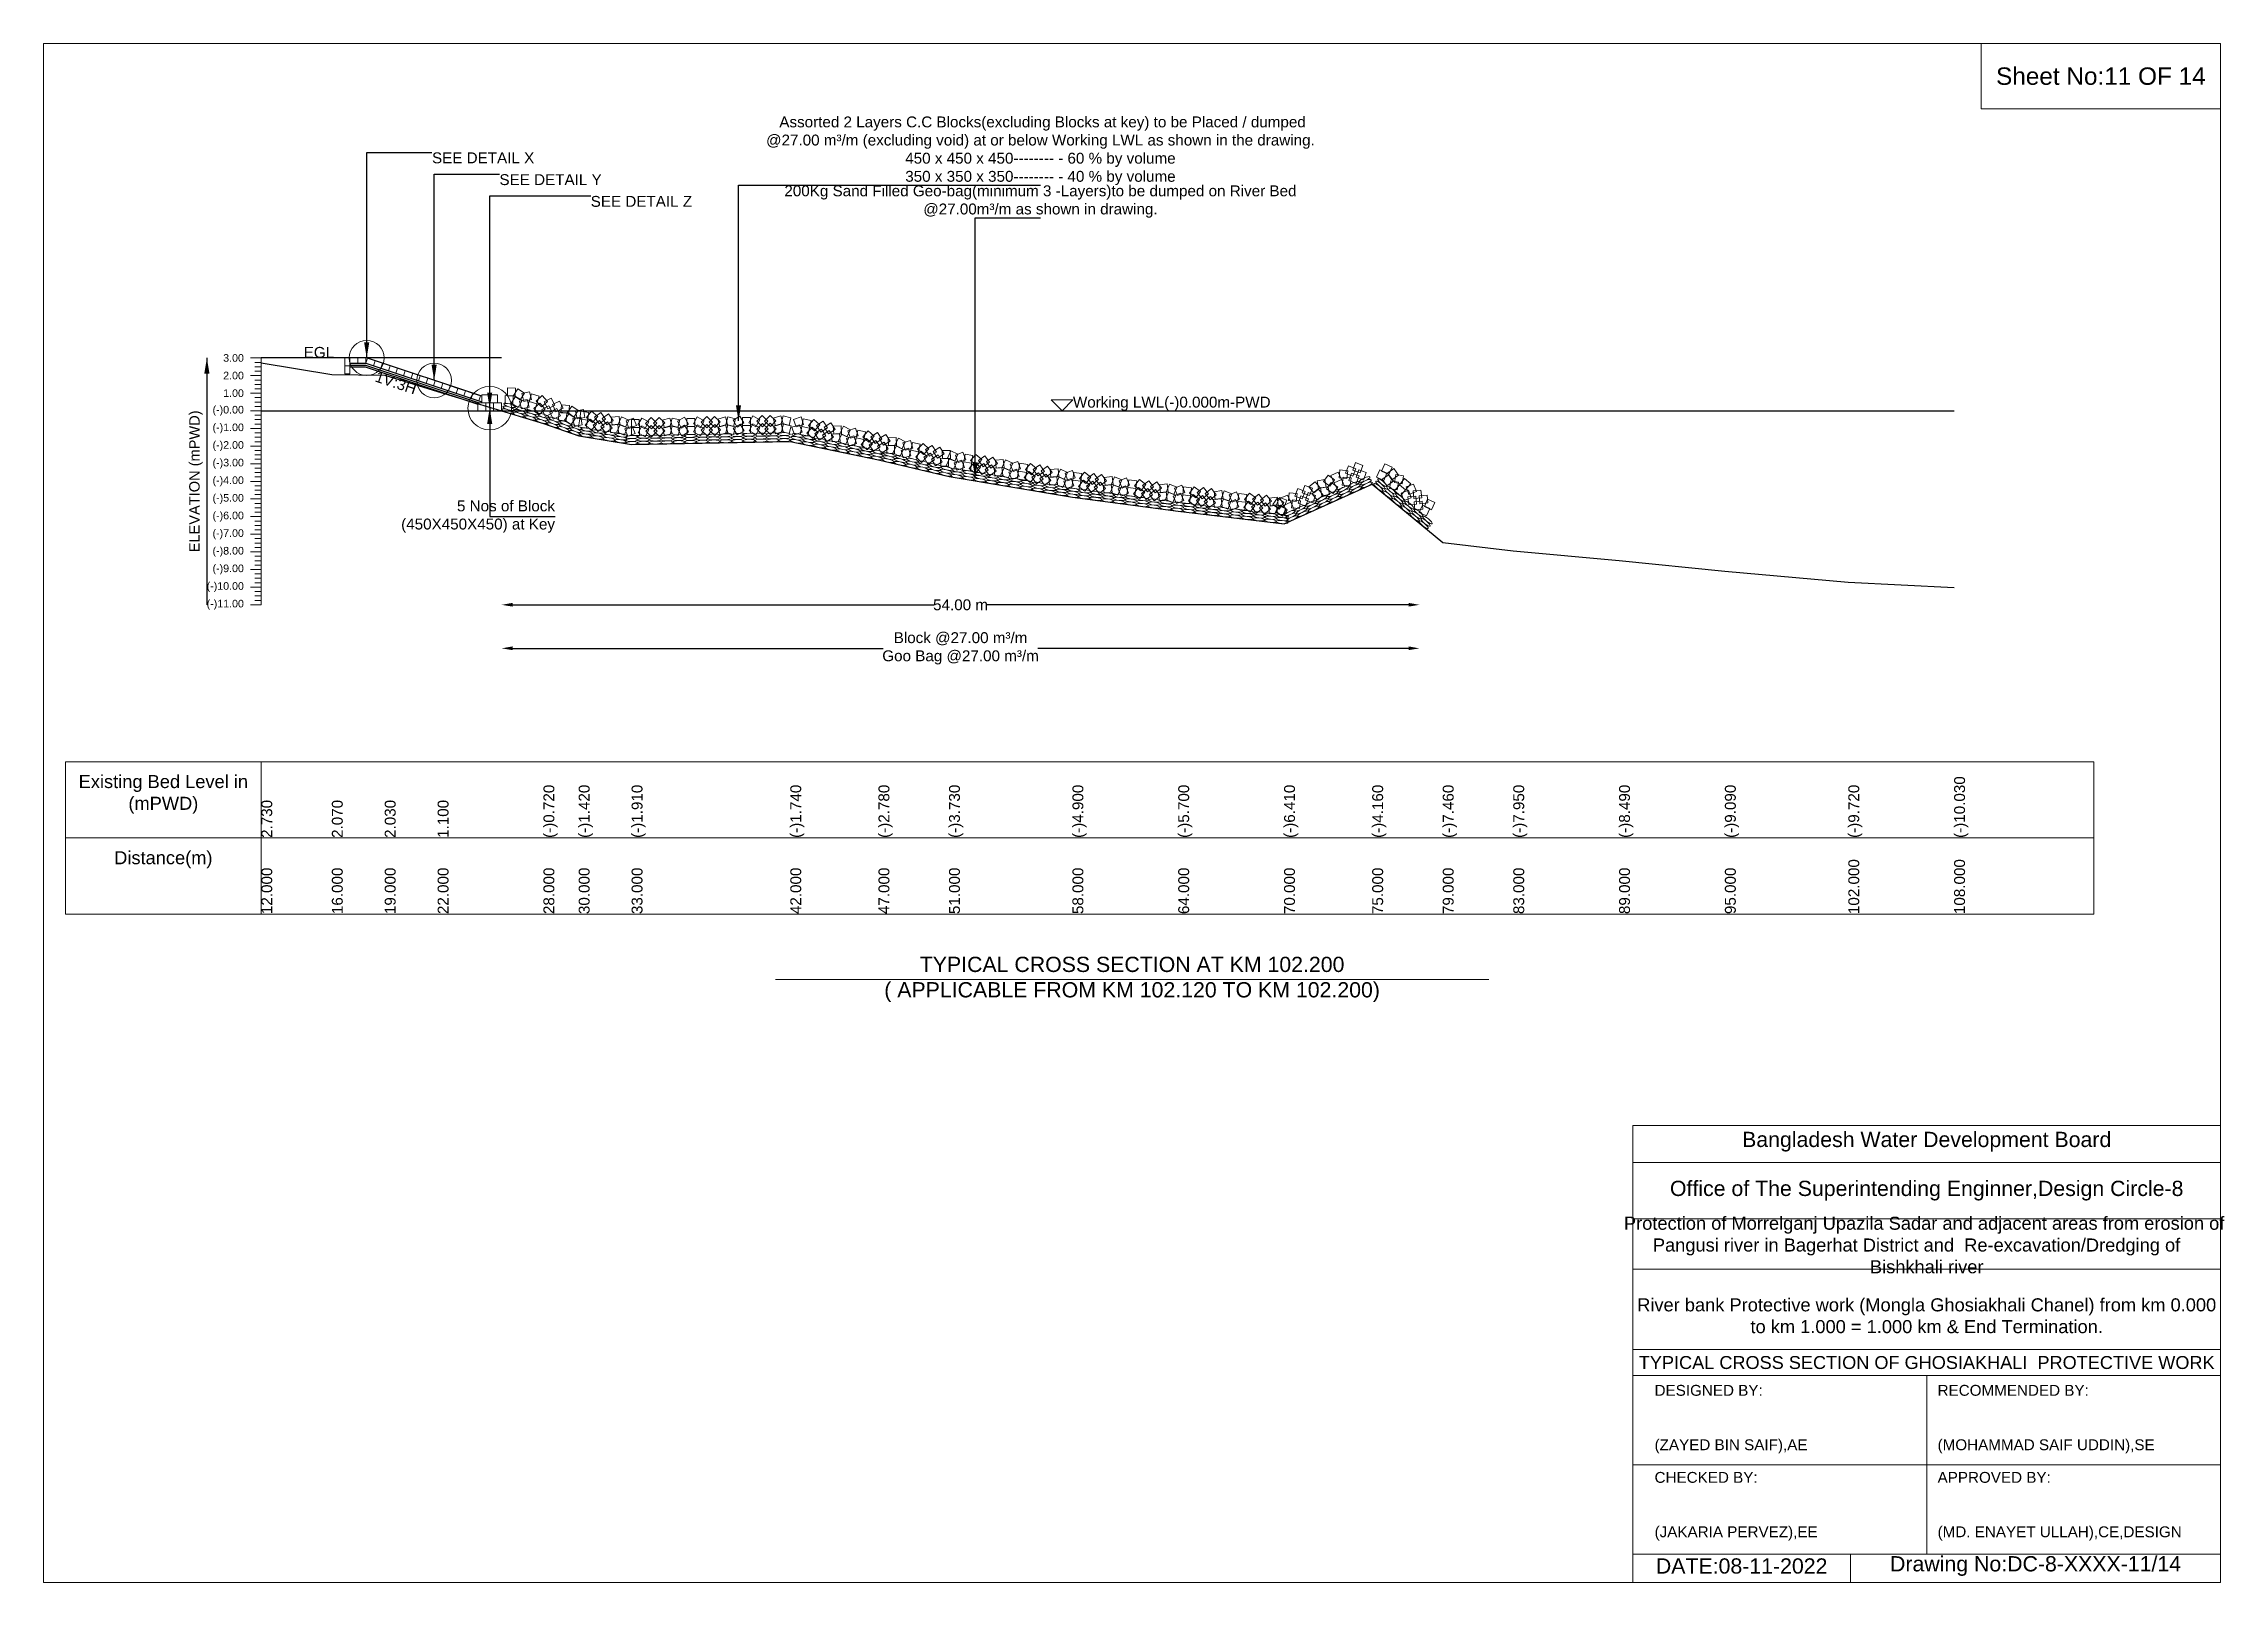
# Model space of a CAD drawing. Header units: inches. Extents: x 89000 to 305017, y -7071 to 0.
# Drawn here: x 250000 to 260017, y -7071 to 0 of the extents above; entities that cross this region are included whole.
import ezdxf

# ---------------------------------------------------------------- set-up
doc = ezdxf.new("R2010")
doc.units = ezdxf.units.IN
doc.header["$LTSCALE"] = 7
doc.header["$MEASUREMENT"] = 0
for name, color, linetype, lineweight in [('Cross section Data Border', 7, 'Continuous', 9), ('Cross Section Labels', 7, 'Continuous', 9), ('Existing_Bed_Level for Xsection', 7, 'Continuous', 25), ('Long Section Labels', 7, 'Continuous', 9)]:
    doc.layers.add(name, color=color, linetype=linetype, lineweight=lineweight)
doc.styles.get("Standard").update_dxf_attribs({"font": 'arial.ttf'})
doc.dimstyles.new('Appron Lebeling Style', dxfattribs={"dimtxt": 50, "dimasz": 50, "dimexe": 0.18, "dimexo": 0.0625, "dimgap": 0.09, "dimtad": 0, "dimtih": 1, "dimtoh": 1, "dimdec": 4, "dimzin": 0, "dimdsep": 46, "dimtxsty": 'Standard', "dimcen": 0.09, "dimse1": 1, "dimse2": 1, "dimadec": 0, "dimazin": 0, "dimtfac": 1, "dimtdec": 4, "dimtofl": 0, "dimtmove": 0, "dimatfit": 3, "dimfxl": 1, "dimtolj": 1, "dimtzin": 0, "dimarcsym": 0})
doc.dimstyles.get("Standard").update_dxf_attribs({"dimtxt": 0.18, "dimasz": 0.18, "dimexe": 0.18, "dimexo": 0.0625, "dimgap": 0.09, "dimtad": 0, "dimtih": 1, "dimtoh": 1, "dimdec": 4, "dimzin": 0, "dimdsep": 46, "dimtxsty": 'Standard', "dimcen": 0.09, "dimadec": 0, "dimazin": 0, "dimtfac": 1, "dimtdec": 4, "dimtofl": 0, "dimtmove": 0, "dimatfit": 3, "dimfxl": 1, "dimtolj": 1, "dimtzin": 0, "dimarcsym": 0})

msp = doc.modelspace()

# ---------------------------------------------------------------- texts
at = {"layer": 'Cross section Data Border', "char_height": 60, "width": 800, "attachment_point": 5}
for s, insert in [('Existing Bed Level in (mPWD)', (250550, -3450)), ('Distance(m)', (250550, -3750))]:
    msp.add_mtext(s, dxfattribs=dict(at, insert=insert))
at = {"layer": 'Cross Section Labels'}
for s, insert, char_height, attachment_point in [('Sheet No:11 OF 14', (259450, -150), 80, 5), (' Assorted 2 Layers C.C Blocks(excluding Blocks at key) to be Placed / dumped^J@27.00 m³/m (excluding void) at or below Working LWL as shown in the drawing.^J450 x 450 x 450-------- - 60 % by volume^J350 x 350 x 350-------- - 40 % by volume', (254578.96449, -650), 50, 8), ('SEE DETAIL X', (251784.08626, -500), 50, 1), ('SEE DETAIL Y', (252093.91126, -600), 50, 1), ('SEE DETAIL Z', (252513.08626, -700), 50, 1), ('200Kg Sand Filled Geo-bag(minimum 3 -Layers)to be dumped on River Bed^J@27.00m³/m as shown in drawing.', (254578.96449, -800), 50, 8), ('EGL', (251334.34292, -1444.57), 50, 9), ('Working LWL(-)0.000m-PWD', (254728.13626, -1687.57), 50, 7), ('5 Nos of Block ^J(450X450X450) at Key', (252349.06126, -2173.57), 50, 6), ('TYPICAL CROSS SECTION AT KM 102.200^J( APPLICABLE FROM KM 102.120 TO KM 102.200)', (255000, -4300), 70, 5), ('Bangladesh Water Development Board', (258650, -5046), 70, 5), ('Office of The Superintending Enginner,Design Circle-8', (258650, -5271), 70, 5)]:
    msp.add_mtext(s, dxfattribs=dict(at, insert=insert, char_height=char_height, attachment_point=attachment_point))
at = {"layer": 'Cross Section Labels', "insert": (251626.19154, -1534.62917), "char_height": 50, "attachment_point": 2, "rotation": 341.565051177}
msp.add_mtext('1V:3H', dxfattribs=at)
at = {"layer": 'Cross Section Labels'}
for s, insert, char_height, width, attachment_point in [('Protection of Morrelganj Upazila Sadar and adjacent areas from erosion of  Pangusi river in Bagerhat District and  Re-excavation/Dredging of     Bishkhali river', (258650, -5521), 60, 2800, 5), ('River bank Protective work (Mongla Ghosiakhali Chanel) from km 0.000 to km 1.000 = 1.000 km & End Termination.', (258650, -5846), 60, 2700, 5), ('TYPICAL CROSS SECTION OF GHOSIAKHALI  PROTECTIVE WORK', (258650, -6061), 59.5765532, 2800, 5), ('DESIGNED BY:^J^J^J(ZAYED BIN SAIF),AE', (257400, -6321), 50, 1400, 4), ('RECOMMENDED BY:^J^J^J(MOHAMMAD SAIF UDDIN),SE', (258700, -6321), 50, 1400, 4), ('CHECKED BY:^J^J^J(JAKARIA PERVEZ),EE', (257400, -6721), 50, 1400, 4), ('APPROVED BY:^J^J^J(MD. ENAYET ULLAH),CE,DESIGN', (258700, -6721), 50, 1400, 4), ('DATE:08-11-2022', (257800, -6996), 70, 1400, 5), ('Drawing No:DC-8-XXXX-11/14', (259150, -6996), 70, 2200, 5)]:
    msp.add_mtext(s, dxfattribs=dict(at, insert=insert, char_height=char_height, width=width, attachment_point=attachment_point))
at = {"layer": 'Long Section Labels', "char_height": 35, "attachment_point": 6}
for s, insert in [('3.00', (250920, -1444.57)), ('2.00', (250920, -1525.57)), ('1.00', (250920, -1606.57)), ('(-)0.00', (250920, -1687.57)), ('(-)1.00', (250920, -1768.57)), ('(-)2.00', (250920, -1849.57)), ('(-)3.00', (250920, -1930.57)), ('(-)4.00', (250920, -2011.57)), ('(-)5.00', (250920, -2092.57)), ('(-)6.00', (250920, -2173.57)), ('(-)7.00', (250920, -2254.57)), ('(-)8.00', (250920, -2335.57)), ('(-)9.00', (250920, -2416.57)), ('(-)10.00', (250920, -2497.57)), ('(-)11.00', (250920, -2578.57))]:
    msp.add_mtext(s, dxfattribs=dict(at, insert=insert))
at = {"layer": 'Long Section Labels', "rotation": 90}
for s, insert, char_height, attachment_point in [('ELEVATION (mPWD)', (250700, -2011.57), 48, 5), ('(-)10.030', (258776, -3650), 50, 1), ('2.730', (251000, -3650), 50, 1), ('2.070', (251324, -3650), 50, 1), ('2.030', (251567, -3650), 50, 1), ('1.100', (251810, -3650), 50, 1), ('(-)0.720', (252296, -3650), 50, 1), ('(-)1.420', (252458, -3650), 50, 1), ('(-)1.910', (252701, -3650), 50, 1), ('(-)1.740', (253430, -3650), 50, 1), ('(-)2.780', (253835, -3650), 50, 1), ('(-)3.730', (254159, -3650), 50, 1), ('(-)4.900', (254726, -3650), 50, 1), ('(-)5.700', (255212, -3650), 50, 1), ('(-)6.410', (255698, -3650), 50, 1), ('(-)4.160', (256103, -3650), 50, 1), ('(-)7.460', (256427, -3650), 50, 1), ('(-)7.950', (256751, -3650), 50, 1), ('(-)8.490', (257237, -3650), 50, 1), ('(-)9.090', (257723, -3650), 50, 1), ('(-)9.720', (258290, -3650), 50, 1), ('12.000', (251000, -4000), 50, 1), ('16.000', (251324, -4000), 50, 1), ('19.000', (251567, -4000), 50, 1), ('22.000', (251810, -4000), 50, 1), ('28.000', (252296, -4000), 50, 1), ('30.000', (252458, -4000), 50, 1), ('33.000', (252701, -4000), 50, 1), ('42.000', (253430, -4000), 50, 1), ('47.000', (253835, -4000), 50, 1), ('51.000', (254159, -4000), 50, 1), ('58.000', (254726, -4000), 50, 1), ('64.000', (255212, -4000), 50, 1), ('70.000', (255698, -4000), 50, 1), ('75.000', (256103, -4000), 50, 1), ('79.000', (256427, -4000), 50, 1), ('83.000', (256751, -4000), 50, 1), ('89.000', (257237, -4000), 50, 1), ('95.000', (257723, -4000), 50, 1), ('102.000', (258290, -4000), 50, 1), ('108.000', (258776, -4000), 50, 1)]:
    msp.add_mtext(s, dxfattribs=dict(at, insert=insert, char_height=char_height, attachment_point=attachment_point))

# ---------------------------------------------------------------- blocks, each defined once
blk = doc.blocks.new('*D57')
at = {"layer": 'Cross Section Labels', "color": 0, "lineweight": -2, "transparency": 16777216}
for p, q in [((252154, -2579), (254089, -2579)), ((256270, -2579), (254334, -2579))]:
    blk.add_line(p, q, dxfattribs=at)
at = {"layer": 'Cross Section Labels', "color": 0, "transparency": 16777216}
for points in [[(252154, -2570), (252154, -2587), (252104, -2579)], [(256270, -2570), (256270, -2587), (256320, -2579)]]:
    blk.add_solid(points, dxfattribs=at)
at = {"layer": 'Defpoints', "color": 0, "transparency": 16777216}
for p in [(252104, -1688), (256320, -2203), (256320, -2579)]:
    blk.add_point(p, dxfattribs=at)
at = {"layer": 'Cross Section Labels', "color": 0, "transparency": 16777216, "insert": (254212, -2579), "char_height": 50, "attachment_point": 5}
blk.add_mtext('\\A1;54.00 m', dxfattribs=at)
blk = doc.blocks.new('*D58')
at = {"layer": 'Cross Section Labels', "color": 0, "lineweight": -2, "transparency": 16777216}
for p, q in [((252154, -2779), (253856, -2779)), ((256270, -2779), (254567, -2779))]:
    blk.add_line(p, q, dxfattribs=at)
at = {"layer": 'Cross Section Labels', "color": 0, "transparency": 16777216}
for points in [[(252154, -2770), (252154, -2787), (252104, -2779)], [(256270, -2770), (256270, -2787), (256320, -2779)]]:
    blk.add_solid(points, dxfattribs=at)
at = {"layer": 'Defpoints', "color": 0, "transparency": 16777216}
for p in [(252104, -1688), (256320, -2203), (256320, -2779)]:
    blk.add_point(p, dxfattribs=at)
at = {"layer": 'Cross Section Labels', "color": 0, "transparency": 16777216, "insert": (254212, -2779), "char_height": 50, "attachment_point": 5}
blk.add_mtext('\\A1;Block @27.00 m³/m ^JGoo Bag @27.00 m³/m ', dxfattribs=at)

# ---------------------------------------------------------------- dimensions: what is measured, and where the dimension line sits
at = {"layer": 'Cross Section Labels'}
for base, text, picture, middle in [((256319.55883, -2578.57), '54.00 m', '*D57', (254211.64755, -2578.57)), ((256319.55883, -2778.57), 'Block @27.00 m³/m ^JGoo Bag @27.00 m³/m ', '*D58', (254211.64755, -2778.57))]:
    dim = msp.add_linear_dim(base=base, p1=(252103.73626, -1687.57), p2=(256319.55883, -2203.19104), text=text, dimstyle='Appron Lebeling Style', dxfattribs=at)
    dim.commit()
    dim.dimension.update_dxf_attribs({"geometry": picture, "text_midpoint": middle})

# ---------------------------------------------------------------- linework, layer by layer
at = {"layer": 'Cross section Data Border'}
msp.add_lwpolyline([(250100, -3300), (259418.15076, -3300), (259418.15076, -4000), (250100, -4000)], close=True, dxfattribs=at)
for points in [[(251000, -3300), (251000, -4000)], [(250100, -3650), (259418.15076, -3650)]]:
    msp.add_lwpolyline(points, dxfattribs=at)
at = {"layer": 'Cross Section Labels'}
for points in [[(250000, 0), (260000, 0), (260000, -7071), (250000, -7071)], [(258900, 0), (260000, 0), (260000, -300), (258900, -300)], [(254678.13626, -1687.57), (254728.13626, -1637.57), (254628.13626, -1637.57)]]:
    msp.add_lwpolyline(points, close=True, dxfattribs=at)
for points in [[(253362, -4300), (255000, -4300), (256638, -4300)], [(257300, -7071), (257300, -4971), (260000, -4971)], [(257300, -5141), (260000, -5141)], [(257300, -5401), (260000, -5401)], [(257300, -5631), (260000, -5631)], [(257300, -6001), (260000, -6001)], [(257300, -6121), (260000, -6121)], [(258650, -6121), (258650, -6941)], [(257300, -6531), (260000, -6531)], [(257300, -6941), (260000, -6941)], [(258300, -6941), (258300, -7071)]]:
    msp.add_lwpolyline(points, dxfattribs=at)
for centre, radius in [((251484.08626, -1444.57), 80), ((251793.91126, -1547.845), 80), ((252049.06126, -1675.42), 100)]:
    msp.add_circle(centre, radius, dxfattribs=at)
at = {"layer": 'Existing_Bed_Level for Xsection'}
for points in [[(252103.73626, -1444.57), (251000, -1444.57)], [(251000, -1466.44), (251324, -1519.9), (251567, -1523.14), (251810, -1598.47), (252296, -1745.89), (252458, -1802.59), (252701, -1842.28), (253430, -1828.51), (253835, -1912.75), (254159, -1989.7), (254726, -2084.47), (255212, -2149.27), (255698, -2206.78), (256103, -2024.53), (256427, -2291.83), (256751, -2331.52), (257237, -2375.26), (257723, -2423.86), (258290, -2474.89), (258776, -2500)], [(252012.61126, -1620.745), (251487.82725, -1445.817), (251484.08626, -1444.57), (251480.14292, -1444.57), (251407.24292, -1444.57)], [(251407.24292, -1468.87), (251480.14292, -1468.87), (252012.61126, -1646.35945)], [(251407.24292, -1476.97), (251478.82847, -1476.97), (252001.27847, -1651.12)], [(251407.24292, -1485.07), (251477.51402, -1485.07), (251994.38626, -1657.36075)], [(251000, -1687.57), (258776, -1687.57)]]:
    msp.add_lwpolyline(points, dxfattribs=at)
at = {"layer": 'Long Section Labels'}
for points in [[(251000, -1444.57), (250950, -1444.57)], [(251000, -1464.82), (250970, -1464.82)], [(251000, -1485.07), (250970, -1485.07)], [(251000, -2578.57), (251000, -2497.57), (251000, -2416.57), (251000, -2335.57), (251000, -2254.57), (251000, -2173.57), (251000, -2092.57), (251000, -2011.57), (251000, -1930.57), (251000, -1849.57), (251000, -1768.57), (251000, -1687.57), (251000, -1606.57), (251000, -1525.57), (251000, -1444.57)], [(251000, -1525.57), (250950, -1525.57)], [(251000, -1505.32), (250970, -1505.32)], [(251000, -1545.82), (250970, -1545.82)], [(251000, -1566.07), (250970, -1566.07)], [(251000, -1586.32), (250970, -1586.32)], [(251000, -1606.57), (250950, -1606.57)], [(251000, -1687.57), (250950, -1687.57)], [(251000, -1626.82), (250970, -1626.82)], [(251000, -1647.07), (250970, -1647.07)], [(251000, -1667.32), (250970, -1667.32)], [(251000, -1768.57), (250950, -1768.57)], [(251000, -1707.82), (250970, -1707.82)], [(251000, -1728.07), (250970, -1728.07)], [(251000, -1748.32), (250970, -1748.32)], [(251000, -1788.82), (250970, -1788.82)], [(251000, -1849.57), (250950, -1849.57)], [(251000, -1809.07), (250970, -1809.07)], [(251000, -1829.32), (250970, -1829.32)], [(251000, -1869.82), (250970, -1869.82)], [(251000, -1890.07), (250970, -1890.07)], [(251000, -1930.57), (250950, -1930.57)], [(251000, -1910.32), (250970, -1910.32)], [(251000, -1950.82), (250970, -1950.82)], [(251000, -1971.07), (250970, -1971.07)], [(251000, -1991.32), (250970, -1991.32)], [(251000, -2011.57), (250950, -2011.57)], [(251000, -2092.57), (250950, -2092.57)], [(251000, -2031.82), (250970, -2031.82)], [(251000, -2052.07), (250970, -2052.07)], [(251000, -2072.32), (250970, -2072.32)], [(251000, -2173.57), (250950, -2173.57)], [(251000, -2112.82), (250970, -2112.82)], [(251000, -2133.07), (250970, -2133.07)], [(251000, -2153.32), (250970, -2153.32)], [(251000, -2193.82), (250970, -2193.82)], [(251000, -2254.57), (250950, -2254.57)], [(251000, -2214.07), (250970, -2214.07)], [(251000, -2234.32), (250970, -2234.32)], [(251000, -2274.82), (250970, -2274.82)], [(251000, -2295.07), (250970, -2295.07)], [(251000, -2335.57), (250950, -2335.57)], [(251000, -2315.32), (250970, -2315.32)], [(251000, -2355.82), (250970, -2355.82)], [(251000, -2376.07), (250970, -2376.07)], [(251000, -2396.32), (250970, -2396.32)], [(251000, -2416.57), (250950, -2416.57)], [(251000, -2497.57), (250950, -2497.57)], [(251000, -2436.82), (250970, -2436.82)], [(251000, -2457.07), (250970, -2457.07)], [(251000, -2477.32), (250970, -2477.32)], [(251000, -2578.57), (250950, -2578.57)], [(251000, -2517.82), (250970, -2517.82)], [(251000, -2538.07), (250970, -2538.07)], [(251000, -2558.32), (250970, -2558.32)]]:
    msp.add_lwpolyline(points, dxfattribs=at)
for points in [[(251407.24292, -1444.57), (251382.94292, -1444.57), (251382.94292, -1481.02), (251407.24292, -1481.02)], [(251407.24292, -1481.02), (251382.94292, -1481.02), (251382.94292, -1517.47), (251407.24292, -1517.47)], [(251443.69292, -1444.57), (251407.24292, -1444.57), (251407.24292, -1468.87), (251443.69292, -1468.87)], [(251480.14292, -1444.57), (251443.69292, -1444.57), (251443.69292, -1468.87), (251480.14292, -1468.87)], [(251522.40676, -1457.3435), (251487.82725, -1445.817), (251480.14292, -1468.87), (251514.72242, -1480.3965)], [(251556.98626, -1468.87), (251522.40676, -1457.3435), (251514.72242, -1480.3965), (251549.30193, -1491.923)], [(251591.56577, -1480.3965), (251556.98626, -1468.87), (251549.30193, -1491.923), (251583.88144, -1503.44951)], [(251626.14528, -1491.923), (251591.56577, -1480.3965), (251583.88144, -1503.44951), (251618.46094, -1514.97601)], [(251660.72478, -1503.44951), (251626.14528, -1491.923), (251618.46094, -1514.97601), (251653.04045, -1526.50251)], [(251695.30429, -1514.97601), (251660.72478, -1503.44951), (251653.04045, -1526.50251), (251687.61995, -1538.02901)], [(251729.88379, -1526.50251), (251695.30429, -1514.97601), (251687.61995, -1538.02901), (251722.19946, -1549.55551)], [(251764.4633, -1538.02901), (251729.88379, -1526.50251), (251722.19946, -1549.55551), (251756.77897, -1561.08202)], [(251799.04281, -1549.55551), (251764.4633, -1538.02901), (251756.77897, -1561.08202), (251791.35847, -1572.60852)], [(251833.62231, -1561.08202), (251799.04281, -1549.55551), (251791.35847, -1572.60852), (251825.93798, -1584.13502)], [(251868.20182, -1572.60852), (251833.62231, -1561.08202), (251825.93798, -1584.13502), (251860.51748, -1595.66152)], [(251902.78133, -1584.13502), (251868.20182, -1572.60852), (251860.51748, -1595.66152), (251895.09699, -1607.18802)], [(251937.36083, -1595.66152), (251902.78133, -1584.13502), (251895.09699, -1607.18802), (251929.6765, -1618.71453)], [(251971.94034, -1607.18802), (251937.36083, -1595.66152), (251929.6765, -1618.71453), (251964.256, -1630.24103)], [(252167.84621, -1583.38503), (252131.41548, -1582.20017), (252130.23062, -1618.63091), (252166.66136, -1619.81576)], [(252209.02087, -1605.74047), (252178.07108, -1586.48657), (252158.81717, -1617.43636), (252189.76697, -1636.69026)], [(252232.42291, -1600.28948), (252196.92024, -1608.54559), (252205.17635, -1644.04825), (252240.67901, -1635.79215)], [(252006.51984, -1618.71453), (251971.94034, -1607.18802), (251964.256, -1630.24103), (251998.83551, -1641.76753)], [(252030.83626, -1651.12), (251994.38626, -1651.12), (251994.38626, -1687.57), (252030.83626, -1687.57)], [(252049.06126, -1614.67), (252012.61126, -1614.67), (252012.61126, -1651.12), (252049.06126, -1651.12)], [(252067.28626, -1651.12), (252030.83626, -1651.12), (252030.83626, -1687.57), (252067.28626, -1687.57)], [(252085.51126, -1614.67), (252049.06126, -1614.67), (252049.06126, -1651.12), (252085.51126, -1651.12)], [(252103.73626, -1651.12), (252067.28626, -1651.12), (252067.28626, -1687.57), (252103.73626, -1687.57)], [(252157.26576, -1618.26563), (252120.83503, -1617.08077), (252119.65017, -1653.51151), (252156.08091, -1654.69637)], [(252198.44042, -1640.62108), (252167.49063, -1621.36717), (252148.23672, -1652.31697), (252179.18652, -1671.57087)], [(252221.84246, -1635.17009), (252186.33979, -1643.42619), (252194.5959, -1678.92886), (252230.09856, -1670.67275)], [(252265.83031, -1655.47984), (252230.9497, -1644.89939), (252220.36925, -1679.78), (252255.24986, -1690.36045)], [(252276.41076, -1620.59924), (252241.53015, -1610.01879), (252230.9497, -1644.89939), (252265.83031, -1655.47984)], [(252303.74114, -1679.03793), (252278.80795, -1652.44962), (252252.21963, -1677.38281), (252277.15282, -1703.97112)], [(252314.32159, -1644.15733), (252289.3884, -1617.56901), (252262.80008, -1642.5022), (252287.73327, -1669.09052)], [(252320.35232, -1664.12949), (252288.19966, -1681.29949), (252305.36966, -1713.45215), (252337.52232, -1696.28215)], [(252330.93277, -1629.24889), (252298.78011, -1646.41889), (252315.95011, -1678.57155), (252348.10277, -1661.40154)], [(252373.98682, -1710.09831), (252358.16117, -1677.2631), (252325.32595, -1693.08876), (252341.15161, -1725.92397)], [(252386.02809, -1675.69468), (252370.20244, -1642.85946), (252337.36723, -1658.68512), (252353.19288, -1691.52033)], [(252403.59392, -1696.82028), (252367.2455, -1694.10091), (252364.52613, -1730.44933), (252400.87455, -1733.1687)], [(252415.63519, -1662.41664), (252379.28677, -1659.69728), (252376.5674, -1696.0457), (252412.91582, -1698.76506)], [(252443.78969, -1720.89138), (252413.67896, -1700.35005), (252393.13763, -1730.46078), (252423.24836, -1751.00211)], [(252455.83097, -1686.48774), (252425.72024, -1665.94641), (252405.1789, -1696.05714), (252435.28963, -1716.59848)], [(252479.44196, -1682.028), (252443.62285, -1688.78032), (252450.37518, -1724.59943), (252486.19429, -1717.84711)], [(252504.43869, -1694.45158), (252468.46537, -1688.57594), (252462.58973, -1724.54925), (252498.56305, -1730.42489)], [(252545.13153, -1712.79026), (252516.90173, -1689.73205), (252493.84352, -1717.96185), (252522.07331, -1741.02006)], [(252559.62567, -1695.81638), (252530.02552, -1717.08686), (252551.296, -1746.68702), (252580.89616, -1725.41653)], [(252616.87278, -1731.27192), (252595.57873, -1701.68871), (252565.99553, -1722.98276), (252587.28957, -1752.56597)], [(252467.40069, -1716.43164), (252431.58158, -1723.18396), (252438.33391, -1759.00307), (252474.15302, -1752.25075)], [(252498.56305, -1730.42489), (252462.58973, -1724.54925), (252456.71409, -1760.52257), (252492.6874, -1766.39821)], [(252539.25589, -1748.76358), (252511.02609, -1725.70537), (252487.96788, -1753.93516), (252516.19767, -1776.99337)], [(252553.75003, -1731.78969), (252524.14988, -1753.06018), (252545.42036, -1782.66033), (252575.02051, -1761.38985)], [(252610.99714, -1767.24523), (252589.70309, -1737.66203), (252560.11988, -1758.95608), (252581.41393, -1788.53928)], [(252637.84439, -1749.02131), (252601.57684, -1752.66373), (252605.21926, -1788.93128), (252641.48681, -1785.28886)], [(252643.72003, -1713.04799), (252607.45248, -1716.69041), (252611.0949, -1752.95797), (252647.36245, -1749.31555)], [(252681.61339, -1765.73637), (252648.38957, -1750.74369), (252633.39689, -1783.96751), (252666.62071, -1798.96018)], [(252687.48903, -1729.76305), (252654.26521, -1714.77037), (252639.27253, -1747.99419), (252672.49635, -1762.98687)], [(252704.08923, -1757.23901), (252669.98989, -1770.1168), (252682.86768, -1804.21614), (252716.96702, -1791.33835)], [(252709.96487, -1721.2657), (252675.86553, -1734.14349), (252688.74332, -1768.24283), (252722.84266, -1755.36504)], [(252736.16616, -1727.38538), (252699.72266, -1728.07375), (252700.41104, -1764.51725), (252736.85454, -1763.82888)], [(252736.85454, -1763.82888), (252700.41104, -1764.51725), (252701.09942, -1800.96075), (252737.54292, -1800.27238)], [(252779.49321, -1738.10832), (252747.57748, -1720.50183), (252729.97099, -1752.41756), (252761.88672, -1770.02405)], [(252780.18159, -1774.55182), (252748.26586, -1756.94533), (252730.65937, -1788.86106), (252762.5751, -1806.46755)], [(252790.6991, -1718.80492), (252765.40596, -1745.05106), (252791.6521, -1770.3442), (252816.94524, -1744.09807)], [(252791.38748, -1755.24842), (252766.09434, -1781.49456), (252792.34047, -1806.7877), (252817.63361, -1780.54156)], [(252853.38835, -1743.38917), (252827.12208, -1718.11693), (252801.84985, -1744.3832), (252828.11612, -1769.65543)], [(252854.07673, -1779.83267), (252827.81046, -1754.56043), (252802.53823, -1780.8267), (252828.80449, -1806.09893)], [(252876.52125, -1720.63493), (252841.49973, -1730.73915), (252851.60394, -1765.76068), (252886.62547, -1755.65646)], [(252877.20963, -1757.07843), (252842.1881, -1767.18265), (252852.29232, -1802.20418), (252887.31385, -1792.09996)], [(252922.58238, -1729.20759), (252887.20426, -1720.43314), (252878.42981, -1755.81127), (252913.80793, -1764.58572)], [(252923.27076, -1765.65109), (252887.89264, -1756.87664), (252879.11819, -1792.25477), (252914.49631, -1801.02921)], [(252943.16403, -1716.80741), (252911.93596, -1735.60662), (252930.73516, -1766.83469), (252961.96323, -1748.03548)], [(252943.85241, -1753.25091), (252912.62434, -1772.05012), (252931.42354, -1803.27819), (252962.65161, -1784.47898)], [(252991.27066, -1722.56674), (252954.82716, -1723.25511), (252955.51553, -1759.69861), (252991.95903, -1759.01024)], [(252991.95903, -1759.01024), (252955.51553, -1759.69861), (252956.20391, -1796.14211), (252992.64741, -1795.45374)], [(253034.59771, -1733.28968), (253002.68197, -1715.68319), (252985.07548, -1747.59892), (253016.99122, -1765.20541)], [(253035.28608, -1769.73318), (253003.37035, -1752.12669), (252985.76386, -1784.04242), (253017.67959, -1801.64891)], [(253045.8036, -1713.98628), (253020.51046, -1740.23242), (253046.75659, -1765.52556), (253072.04973, -1739.27943)], [(253046.49198, -1750.42978), (253021.19883, -1776.67592), (253047.44497, -1801.96906), (253072.73811, -1775.72292)], [(253108.49284, -1738.57053), (253082.22658, -1713.29829), (253056.95434, -1739.56456), (253083.22061, -1764.83679)], [(253109.18122, -1775.01403), (253082.91495, -1749.74179), (253057.64272, -1776.00806), (253083.90899, -1801.28029)], [(253131.62575, -1715.81629), (253096.60422, -1725.92051), (253106.70844, -1760.94204), (253141.72996, -1750.83782)], [(253132.31412, -1752.25979), (253097.2926, -1762.36401), (253107.39682, -1797.38554), (253142.41834, -1787.28132)], [(253177.68688, -1724.38895), (253142.30875, -1715.6145), (253133.53431, -1750.99263), (253168.91243, -1759.76707)], [(253178.37525, -1760.83245), (253142.99713, -1752.058), (253134.22268, -1787.43613), (253169.60081, -1796.21057)], [(253198.26852, -1711.98877), (253167.04045, -1730.78798), (253185.83966, -1762.01605), (253217.06773, -1743.21684)], [(253198.9569, -1748.43227), (253167.72883, -1767.23148), (253186.52804, -1798.45955), (253217.75611, -1779.66034)], [(253246.37515, -1717.7481), (253209.93165, -1718.43647), (253210.62003, -1754.87997), (253247.06353, -1754.1916)], [(253247.06353, -1754.1916), (253210.62003, -1754.87997), (253211.30841, -1791.32347), (253247.75191, -1790.6351)], [(253289.7022, -1728.47104), (253257.78647, -1710.86455), (253240.17998, -1742.78028), (253272.09571, -1760.38677)], [(253290.39058, -1764.91454), (253258.47485, -1747.30805), (253240.86836, -1779.22378), (253272.78409, -1796.83027)], [(253300.90809, -1709.16764), (253275.61495, -1735.41378), (253301.86108, -1760.70692), (253327.15423, -1734.46078)], [(253301.59647, -1745.61114), (253276.30333, -1771.85728), (253302.54946, -1797.15042), (253327.8426, -1770.90428)], [(253363.59734, -1733.75189), (253337.33107, -1708.47965), (253312.05884, -1734.74592), (253338.3251, -1760.01815)], [(253364.28571, -1770.19539), (253338.01945, -1744.92315), (253312.74722, -1771.18942), (253339.01348, -1796.46165)], [(253386.73024, -1710.99765), (253351.70871, -1721.10187), (253361.81293, -1756.1234), (253396.83446, -1746.01918)], [(253387.41862, -1747.44115), (253352.39709, -1757.54537), (253362.50131, -1792.5669), (253397.52284, -1782.46268)], [(253432.79137, -1719.57031), (253397.41325, -1710.79586), (253388.6388, -1746.17399), (253424.01692, -1754.94843)], [(253433.47975, -1756.01381), (253398.10163, -1747.23936), (253389.32718, -1782.61749), (253424.7053, -1791.39193)], [(253472.31552, -1751.07783), (253437.69216, -1762.47193), (253449.08626, -1797.09529), (253483.70962, -1785.70119)], [(253479.73825, -1715.39162), (253445.11489, -1726.78572), (253456.50899, -1761.40908), (253491.13235, -1750.01498)], [(253517.94157, -1767.37755), (253482.25536, -1759.95482), (253474.83263, -1795.64103), (253510.51884, -1803.06376)], [(253525.3643, -1731.69134), (253489.67809, -1724.26861), (253482.25536, -1759.95482), (253517.94157, -1767.37755)], [(253557.80501, -1787.45541), (253530.59669, -1763.20031), (253506.3416, -1790.40864), (253533.54992, -1814.66373)], [(253565.22775, -1751.7692), (253538.01942, -1727.5141), (253513.76433, -1754.72243), (253540.97265, -1778.97752)], [(253573.01823, -1771.12289), (253542.52765, -1791.09604), (253562.5008, -1821.58662), (253592.99138, -1801.61346)], [(253580.44096, -1735.43668), (253549.95038, -1755.40983), (253569.92354, -1785.90041), (253600.41412, -1765.92726)], [(253628.68177, -1809.0161), (253608.68434, -1778.54144), (253578.20968, -1798.53887), (253598.20711, -1829.01353)], [(253636.10451, -1773.32989), (253616.10707, -1742.85523), (253585.63241, -1762.85266), (253605.62984, -1793.32732)], [(253656.29053, -1791.96786), (253619.89957, -1794.04162), (253621.97334, -1830.43258), (253658.3643, -1828.35882)], [(253663.71327, -1756.28165), (253627.3223, -1758.35541), (253629.39607, -1794.74637), (253665.78703, -1792.67261)], [(253699.29735, -1810.55636), (253666.75155, -1794.14375), (253650.33894, -1826.68954), (253682.88474, -1843.10215)], [(253706.72008, -1774.87015), (253674.17428, -1758.45754), (253657.76167, -1791.00333), (253690.30747, -1807.41594)], [(253722.11898, -1803.03695), (253687.49562, -1814.43105), (253698.88973, -1849.05441), (253733.51308, -1837.66031)], [(253729.54171, -1767.35074), (253694.91836, -1778.74484), (253706.31246, -1813.3682), (253740.93582, -1801.9741)], [(253775.16777, -1783.65046), (253739.48156, -1776.22773), (253732.05882, -1811.91394), (253767.74503, -1819.33667)], [(253815.03121, -1803.72832), (253787.82289, -1779.47323), (253763.5678, -1806.68155), (253790.77612, -1830.93664)], [(253830.24442, -1787.3958), (253799.75385, -1807.36896), (253819.727, -1837.85953), (253850.21758, -1817.88638)], [(253888.34554, -1826.75408), (253869.21235, -1795.72951), (253838.18779, -1814.8627), (253857.32098, -1845.88727)], [(253767.74503, -1819.33667), (253732.05882, -1811.91394), (253724.63609, -1847.60015), (253760.3223, -1855.02288)], [(253807.60848, -1839.41453), (253780.40016, -1815.15943), (253756.14506, -1842.36776), (253783.35339, -1866.62285)], [(253822.82169, -1823.08201), (253792.33111, -1843.05516), (253812.30427, -1873.54574), (253842.79485, -1853.57259)], [(253879.92295, -1862.21761), (253860.78976, -1831.19305), (253829.7652, -1850.32624), (253848.89839, -1881.3508)], [(253907.99987, -1845.95191), (253871.565, -1847.00226), (253872.61535, -1883.43712), (253909.05022, -1882.38677)], [(253916.42246, -1810.48837), (253879.98759, -1811.53872), (253881.03794, -1847.97359), (253917.47281, -1846.92324)], [(253950.46736, -1865.74157), (253918.39561, -1848.4209), (253901.07494, -1880.49264), (253933.14669, -1897.81332)], [(253958.88995, -1830.27803), (253926.8182, -1812.95736), (253909.49753, -1845.02911), (253941.56928, -1862.34978)], [(253973.49128, -1858.86643), (253938.56141, -1869.2831), (253948.97809, -1904.21297), (253983.90796, -1893.79629)], [(253981.91387, -1823.40289), (253946.98401, -1833.81957), (253957.40068, -1868.74943), (253992.33055, -1858.33275)], [(254018.64129, -1876.44181), (253983.17775, -1868.01922), (253974.75516, -1903.48276), (254010.2187, -1911.90535)], [(254027.06388, -1840.97828), (253991.60034, -1832.55569), (253983.17775, -1868.01922), (254018.64129, -1876.44181)], [(254057.9248, -1897.63191), (254031.40879, -1872.62184), (254006.39872, -1899.13785), (254032.91473, -1924.14792)], [(254066.34739, -1862.16837), (254039.83138, -1837.1583), (254014.82131, -1863.67431), (254041.33732, -1888.68438)], [(254073.59095, -1881.73333), (254042.55116, -1900.84181), (254061.65964, -1931.8816), (254092.69943, -1912.77312)], [(254082.01354, -1846.2698), (254050.97375, -1865.37828), (254070.08223, -1896.41806), (254101.12202, -1877.30958)], [(254128.16771, -1921.17574), (254109.03452, -1890.15118), (254078.00996, -1909.28437), (254097.14315, -1940.30893)], [(254136.5903, -1885.71221), (254117.45711, -1854.68764), (254086.43255, -1873.82083), (254105.56574, -1904.8454)], [(254164.66722, -1869.4465), (254128.23235, -1870.49685), (254129.28271, -1906.93172), (254165.71757, -1905.88137)], [(254200.24191, -1886.21552), (254167.07392, -1871.09974), (254151.95814, -1904.26774), (254185.12613, -1919.38351)], [(254222.74911, -1877.80157), (254188.60225, -1890.55282), (254201.3535, -1924.69968), (254235.50036, -1911.94843)], [(254268.98272, -1892.28849), (254233.03144, -1886.27949), (254227.02244, -1922.23077), (254262.97372, -1928.23977)], [(254309.60728, -1910.77795), (254281.46318, -1887.61521), (254258.30045, -1915.75931), (254286.44454, -1938.92204)], [(254324.16427, -1893.85793), (254294.48544, -1915.0185), (254315.64601, -1944.69733), (254345.32484, -1923.53675)], [(254381.2795, -1929.52551), (254360.0953, -1899.86354), (254330.43334, -1921.04774), (254351.61754, -1950.70971)], [(254156.24463, -1904.91004), (254119.80976, -1905.96039), (254120.86012, -1942.39525), (254157.29498, -1941.3449)], [(254194.23291, -1922.1668), (254161.06492, -1907.05102), (254145.94914, -1940.21902), (254179.11713, -1955.33479)], [(254216.74011, -1913.75285), (254182.59325, -1926.5041), (254195.3445, -1960.65096), (254229.49136, -1947.89971)], [(254262.97372, -1928.23977), (254227.02244, -1922.23077), (254221.01344, -1958.18205), (254256.96472, -1964.19105)], [(254303.59828, -1946.72923), (254275.45418, -1923.56649), (254252.29145, -1951.71058), (254280.43554, -1974.87332)], [(254318.15527, -1929.80921), (254288.47644, -1950.96978), (254309.63701, -1980.6486), (254339.31584, -1959.48803)], [(254375.2705, -1965.47679), (254354.0863, -1935.81482), (254324.42434, -1956.99902), (254345.60854, -1986.66099)], [(254402.18515, -1947.35255), (254365.90434, -1950.86045), (254369.41225, -1987.14126), (254405.69306, -1983.63336)], [(254408.19415, -1911.40127), (254371.91334, -1914.90917), (254375.42125, -1951.18998), (254411.70205, -1947.68208)], [(254445.89186, -1964.2298), (254412.72387, -1949.11402), (254397.60809, -1982.28201), (254430.77608, -1997.39779)], [(254451.90086, -1928.27852), (254418.73287, -1913.16274), (254403.61709, -1946.33073), (254436.78508, -1961.44651)], [(254468.39906, -1955.81585), (254434.2522, -1968.5671), (254447.00345, -2002.71396), (254481.15031, -1989.96271)], [(254474.40806, -1919.86457), (254440.2612, -1932.61582), (254453.01245, -1966.76268), (254487.15931, -1954.01143)], [(254514.63267, -1970.30276), (254478.68139, -1964.29376), (254472.67239, -2000.24504), (254508.62367, -2006.25404)], [(254520.64167, -1934.35148), (254484.69039, -1928.34248), (254478.68139, -1964.29376), (254514.63267, -1970.30276)], [(254555.25723, -1988.79222), (254527.11313, -1965.62949), (254503.9504, -1993.77358), (254532.09449, -2016.93632)], [(254561.26623, -1952.84094), (254533.12213, -1929.67821), (254509.95939, -1957.8223), (254538.10349, -1980.98504)], [(254569.81422, -1971.8722), (254540.13539, -1993.03278), (254561.29596, -2022.7116), (254590.97479, -2001.55103)], [(254575.82322, -1935.92092), (254546.14439, -1957.0815), (254567.30496, -1986.76032), (254596.98379, -1965.59975)], [(254626.92945, -2007.53978), (254605.74525, -1977.87782), (254576.08329, -1999.06202), (254597.26749, -2028.72398)], [(254632.93845, -1971.5885), (254611.75425, -1941.92654), (254582.09229, -1963.11074), (254603.27649, -1992.7727)], [(254653.8441, -1989.41554), (254617.56329, -1992.92345), (254621.0712, -2029.20426), (254657.352, -2025.69635)], [(254659.8531, -1953.46426), (254623.57229, -1956.97217), (254627.0802, -1993.25298), (254663.361, -1989.74507)], [(254697.55081, -2006.29279), (254664.38282, -1991.17701), (254649.26704, -2024.34501), (254682.43503, -2039.46078)], [(254703.55981, -1970.34151), (254670.39182, -1955.22574), (254655.27604, -1988.39373), (254688.44403, -2003.50951)], [(254720.05801, -1997.87884), (254685.91115, -2010.63009), (254698.6624, -2044.77695), (254732.80926, -2032.0257)], [(254726.06701, -1961.92756), (254691.92015, -1974.67881), (254704.6714, -2008.82568), (254738.81826, -1996.07443)], [(254768.70361, -1974.94309), (254732.57335, -1970.12572), (254727.75598, -2006.25598), (254763.88624, -2011.07334)], [(254809.91712, -1992.07962), (254781.02278, -1969.85983), (254758.80298, -1998.75418), (254787.69733, -2020.97397)], [(254823.90688, -1974.68768), (254794.94372, -1996.8177), (254817.07375, -2025.78086), (254846.0369, -2003.65083)], [(254882.16987, -2008.44786), (254860.01679, -1979.50233), (254831.07126, -2001.65541), (254853.22435, -2030.60094)], [(254908.47073, -1989.44387), (254872.32569, -1994.1491), (254877.03092, -2030.29413), (254913.17596, -2025.5889)], [(254952.71142, -2004.8672), (254919.06191, -1990.85603), (254905.05074, -2024.50554), (254938.70025, -2038.51671)], [(254974.9282, -1995.71389), (254941.22149, -2009.58687), (254955.09447, -2043.29359), (254988.80119, -2029.4206)], [(255885.96515, -2002.8131), (255849.98568, -2008.65098), (255855.82356, -2044.63044), (255891.80302, -2038.79257)], [(255900.01602, -1983.32102), (255878.69093, -2012.88185), (255908.25176, -2034.20694), (255929.57686, -2004.64611)], [(255946.5143, -1969.70752), (255913.27477, -1984.66531), (255928.23256, -2017.90485), (255961.4721, -2002.94706)], [(255961.4721, -2002.94706), (255928.23256, -2017.90485), (255943.19035, -2051.14439), (255976.42989, -2036.1866)], [(255990.56877, -1962.53682), (255954.3014, -1958.8926), (255950.65717, -1995.15997), (255986.92454, -1998.80419)], [(256005.52656, -1995.77636), (255969.25919, -1992.13213), (255965.61496, -2028.3995), (256001.88233, -2032.04373)], [(255993.28511, -1940.38249), (255980.3444, -1974.458), (256014.41991, -1987.39871), (256027.36062, -1953.3232)], [(256008.2429, -1973.62203), (255995.30219, -2007.69754), (256029.3777, -2020.63825), (256042.31841, -1986.56274)], [(256060.59174, -1938.34669), (256026.50593, -1925.43312), (256013.59236, -1959.51892), (256047.67816, -1972.4325)], [(256075.54953, -1971.58623), (256041.46373, -1958.67266), (256028.55015, -1992.75846), (256062.63595, -2005.67204)], [(256170.71531, -1974.27457), (256137.55016, -1959.15256), (256122.42814, -1992.31771), (256155.59329, -2007.43972)], [(256193.91146, -1946.15802), (256160.74632, -1931.036), (256145.6243, -1964.20115), (256178.78945, -1979.32317)], [(256200.10631, -2010.76138), (256178.95736, -1981.07427), (256149.27025, -2002.22321), (256170.4192, -2031.91033)], [(256223.30247, -1982.64483), (256202.15352, -1952.95771), (256172.46641, -1974.10666), (256193.61535, -2003.79377)], [(256246.99891, -1986.6257), (256211.05479, -1980.57399), (256205.00308, -2016.5181), (256240.9472, -2022.56981)], [(256279.77391, -2022.30786), (256251.65735, -1999.1117), (256228.46119, -2027.22826), (256256.57775, -2050.42442)], [(254763.88624, -2011.07334), (254727.75598, -2006.25598), (254722.93862, -2042.38623), (254759.06887, -2047.2036)], [(254805.09976, -2028.20988), (254776.20541, -2005.99009), (254753.98562, -2034.88443), (254782.87996, -2057.10423)], [(254819.08951, -2010.81793), (254790.12635, -2032.94796), (254812.25638, -2061.91112), (254841.21953, -2039.78109)], [(254877.3525, -2044.57811), (254855.19942, -2015.63259), (254826.2539, -2037.78567), (254848.40698, -2066.7312)], [(254903.65336, -2025.57413), (254867.50833, -2030.27936), (254872.21356, -2066.42439), (254908.35859, -2061.71916)], [(254947.89405, -2040.99746), (254914.24454, -2026.98629), (254900.23337, -2060.6358), (254933.88289, -2074.64697)], [(254970.11084, -2031.84414), (254936.40412, -2045.71713), (254950.27711, -2079.42385), (254983.98382, -2065.55086)], [(255016.79804, -2044.79492), (254980.66778, -2039.97755), (254975.85042, -2076.10781), (255011.98067, -2080.92517)], [(255021.61541, -2008.66466), (254985.48515, -2003.84729), (254980.66778, -2039.97755), (255016.79804, -2044.79492)], [(255058.01156, -2061.93145), (255029.11721, -2039.71166), (255006.89741, -2068.60601), (255035.79176, -2090.8258)], [(255062.82892, -2025.8012), (255033.93458, -2003.5814), (255011.71478, -2032.47575), (255040.60913, -2054.69554)], [(255072.00131, -2044.53951), (255043.03815, -2066.66953), (255065.16818, -2095.63269), (255094.13133, -2073.50266)], [(255076.81867, -2008.40925), (255047.85552, -2030.53927), (255069.98554, -2059.50243), (255098.9487, -2037.37241)], [(255130.2643, -2078.29969), (255108.11122, -2049.35416), (255079.16569, -2071.50724), (255101.31878, -2100.45277)], [(255135.08167, -2042.16943), (255112.92859, -2013.2239), (255083.98306, -2035.37699), (255106.13615, -2064.32251)], [(255156.56516, -2059.2957), (255120.42013, -2064.00093), (255125.12536, -2100.14596), (255161.27039, -2095.44073)], [(255161.38252, -2023.16544), (255125.23749, -2027.87067), (255129.94272, -2064.01571), (255166.08775, -2059.31048)], [(255200.80585, -2074.71903), (255167.15634, -2060.70786), (255153.14517, -2094.35737), (255186.79468, -2108.36854)], [(255205.62322, -2038.58877), (255171.97371, -2024.5776), (255157.96254, -2058.22711), (255191.61205, -2072.23828)], [(255223.02264, -2065.56572), (255189.31592, -2079.4387), (255203.1889, -2113.14542), (255236.89562, -2099.27243)], [(255227.84, -2029.43546), (255194.13329, -2043.30844), (255208.00627, -2077.01516), (255241.71299, -2063.14218)], [(255268.65884, -2077.67209), (255232.4614, -2073.38873), (255228.17803, -2109.58618), (255264.37548, -2113.86954)], [(255272.94221, -2041.47465), (255236.74476, -2037.19128), (255232.4614, -2073.38873), (255268.65884, -2077.67209)], [(255310.12089, -2094.19823), (255280.90161, -2072.40749), (255259.11088, -2101.62677), (255288.33016, -2123.41751)], [(255314.40426, -2058.00078), (255285.18498, -2036.21004), (255263.39424, -2065.42933), (255292.61352, -2087.22006)], [(255323.85232, -2076.60161), (255295.21908, -2099.15688), (255317.77435, -2127.79012), (255346.40759, -2105.23485)], [(255328.13569, -2040.40416), (255299.50245, -2062.95943), (255322.05771, -2091.59267), (255350.69095, -2069.0374)], [(255382.60745, -2109.49784), (255360.02939, -2080.88257), (255331.41412, -2103.46063), (255353.99218, -2132.0759)], [(255386.89081, -2073.30039), (255364.31275, -2044.68512), (255335.69748, -2067.26318), (255358.27554, -2095.87845)], [(255408.62483, -2090.10758), (255372.55322, -2095.34599), (255377.79163, -2131.41761), (255413.86325, -2126.1792)], [(255412.9082, -2053.91013), (255376.83658, -2059.14855), (255382.07499, -2095.22016), (255418.14661, -2089.98175)], [(255453.08844, -2104.87599), (255419.23572, -2091.3632), (255405.72292, -2125.21593), (255439.57565, -2138.72872)], [(255457.3718, -2068.67855), (255423.51908, -2055.16575), (255410.00629, -2089.01848), (255443.85901, -2102.53127)], [(255475.16765, -2095.39564), (255441.66944, -2109.76481), (255456.03861, -2143.26301), (255489.53681, -2128.89384)], [(255479.45101, -2059.19819), (255445.95281, -2073.56736), (255460.32198, -2107.06556), (255493.82018, -2092.69639)], [(255522.04098, -2107.65565), (255485.84354, -2103.37228), (255481.56017, -2139.56973), (255517.75762, -2143.8531)], [(255526.32435, -2071.4582), (255490.1269, -2067.17483), (255485.84354, -2103.37228), (255522.04098, -2107.65565)], [(255563.50303, -2124.18178), (255534.28375, -2102.39105), (255512.49302, -2131.61033), (255541.7123, -2153.40106)], [(255567.7864, -2087.98433), (255538.56712, -2066.1936), (255516.77638, -2095.41288), (255545.99566, -2117.20361)], [(255581.51783, -2070.38772), (255552.88459, -2092.94298), (255575.43985, -2121.57622), (255604.07309, -2099.02096)], [(255640.27295, -2103.28394), (255617.69489, -2074.66867), (255589.07962, -2097.24673), (255611.65768, -2125.862)], [(255666.29034, -2083.89369), (255630.21872, -2089.1321), (255635.45714, -2125.20371), (255671.52875, -2119.9653)], [(255667.33925, -2088.02556), (255646.01416, -2117.5864), (255675.57499, -2138.91149), (255696.90008, -2109.35066)], [(255710.75394, -2098.6621), (255676.90122, -2085.14931), (255663.38843, -2119.00203), (255697.24115, -2132.51482)], [(255713.83753, -2074.41207), (255680.59799, -2089.36986), (255695.55579, -2122.6094), (255728.79532, -2107.65161)], [(255757.892, -2067.24137), (255721.62463, -2063.59714), (255717.9804, -2099.86451), (255754.24777, -2103.50874)], [(255772.84979, -2100.48091), (255736.58242, -2096.83668), (255732.93819, -2133.10405), (255769.20556, -2136.74828)], [(255760.60834, -2045.08704), (255747.66762, -2079.16255), (255781.74313, -2092.10326), (255794.68385, -2058.02775)], [(255775.56613, -2078.32657), (255762.62542, -2112.40208), (255796.70093, -2125.3428), (255809.64164, -2091.26729)], [(255827.91497, -2043.05124), (255793.82916, -2030.13767), (255780.91559, -2064.22347), (255815.00139, -2077.13705)], [(255842.87276, -2076.29078), (255808.78695, -2063.3772), (255795.87338, -2097.46301), (255829.95918, -2110.37659)], [(255840.24188, -2013.03569), (255812.01094, -2036.0925), (255835.06775, -2064.32344), (255863.29869, -2041.26663)], [(255855.19967, -2046.27523), (255826.96873, -2069.33204), (255850.02554, -2097.56298), (255878.25648, -2074.50617)], [(255900.92294, -2036.05264), (255864.94348, -2041.89052), (255870.78135, -2077.86998), (255906.76081, -2072.0321)], [(255914.97381, -2016.56055), (255893.64872, -2046.12139), (255923.20956, -2067.44648), (255944.53465, -2037.88565)], [(256223.80275, -2014.74225), (256187.85863, -2008.69055), (256181.80692, -2044.63466), (256217.75104, -2050.68637)], [(256256.57775, -2050.42442), (256228.46119, -2027.22826), (256205.26503, -2055.34481), (256233.38159, -2078.54097)], [(256282.49351, -2086.76432), (256269.72149, -2052.62522), (256235.58239, -2065.39723), (256248.35441, -2099.53633)], [(256305.68966, -2058.64776), (256292.91765, -2024.50866), (256258.77855, -2037.28068), (256271.55056, -2071.41978)], [(256303.56458, -2079.40206), (256267.27963, -2082.86686), (256270.74443, -2119.15181), (256307.02938, -2115.68701)], [(256326.76074, -2051.2855), (256290.47579, -2054.7503), (256293.94059, -2091.03525), (256330.22554, -2087.57045)], [(256335.159, -2138.86734), (256331.6653, -2102.58516), (256295.38312, -2106.07885), (256298.87682, -2142.36103)], [(256358.35515, -2110.75078), (256354.86146, -2074.4686), (256318.57928, -2077.96229), (256322.07297, -2114.24447)], [(256390.72736, -2108.53113), (256357.56221, -2093.40911), (256342.44019, -2126.57426), (256375.60534, -2141.69628)], [(255577.23446, -2106.58517), (255548.60122, -2129.14043), (255571.15649, -2157.77367), (255599.78973, -2135.21841)], [(255635.98959, -2139.48139), (255613.41153, -2110.86612), (255584.79626, -2133.44418), (255607.37432, -2162.05945)], [(255662.00697, -2120.09113), (255625.93536, -2125.32955), (255631.17377, -2161.40116), (255667.24539, -2156.16275)], [(255706.47058, -2134.85955), (255672.61786, -2121.34675), (255659.10506, -2155.19948), (255692.95779, -2168.71227)], [(255682.29704, -2121.2651), (255660.97195, -2150.82594), (255690.53278, -2172.15103), (255711.85788, -2142.59019)], [(255728.79532, -2107.65161), (255695.55579, -2122.6094), (255710.51358, -2155.84894), (255743.75312, -2140.89115)], [(256367.5312, -2136.64768), (256334.36605, -2121.52567), (256319.24403, -2154.69082), (256352.40918, -2169.81283)]]:
    msp.add_lwpolyline(points, close=True, dxfattribs=at)
for centre, major_axis in [((252131.53094, -1688.80627), (25.79614, -7.82483)), ((252135.528, -1675.62915), (25.79614, -7.82483)), ((252139.52506, -1662.45204), (25.79614, -7.82483)), ((252183.12323, -1704.45593), (25.79614, -7.82483)), ((252187.12029, -1691.27882), (25.79614, -7.82483)), ((252191.11735, -1678.1017), (25.79614, -7.82483)), ((252238.71258, -1706.92848), (25.79614, -7.82483)), ((252242.70964, -1693.75136), (25.79614, -7.82483)), ((252294.30193, -1709.40102), (25.79614, -7.82483)), ((252234.71552, -1720.10559), (25.79614, -7.82483)), ((252286.30781, -1735.75526), (25.79614, -7.82483)), ((252290.30487, -1722.57814), (25.79614, -7.82483)), ((252337.6304, -1753.16612), (25.4434, -8.90519)), ((252342.17933, -1740.16919), (25.4434, -8.90519)), ((252346.72826, -1727.17226), (25.4434, -8.90519)), ((252388.51721, -1770.9765), (25.4434, -8.90519)), ((252393.06613, -1757.97957), (25.4434, -8.90519)), ((252397.61506, -1744.98264), (25.4434, -8.90519)), ((252439.40401, -1788.78688), (25.4434, -8.90519)), ((252443.95293, -1775.78995), (25.4434, -8.90519)), ((252448.50186, -1762.79302), (25.4434, -8.90519)), ((252490.4957, -1800.9214), (26.60426, -4.34536)), ((252492.71538, -1787.33148), (26.60426, -4.34536)), ((252494.93507, -1773.74156), (26.60426, -4.34536)), ((252543.70423, -1809.61212), (26.60426, -4.34536)), ((252545.92391, -1796.0222), (26.60426, -4.34536)), ((252548.1436, -1782.43229), (26.60426, -4.34536)), ((252599.13244, -1804.71293), (26.60426, -4.34536)), ((252601.35213, -1791.12301), (26.60426, -4.34536)), ((252654.56066, -1799.81374), (26.60426, -4.34536)), ((252701.58578, -1807.83779), (26.95199, 0.50909)), ((252755.48976, -1806.81961), (26.95199, 0.50909)), ((252809.39375, -1805.80142), (26.95199, 0.50909)), ((252863.29773, -1804.78324), (26.95199, 0.50909)), ((252917.20172, -1803.76505), (26.95199, 0.50909)), ((252971.1057, -1802.74686), (26.95199, 0.50909)), ((253025.00969, -1801.72868), (26.95199, 0.50909)), ((253078.91367, -1800.71049), (26.95199, 0.50909)), ((253132.81766, -1799.6923), (26.95199, 0.50909)), ((253186.72164, -1798.67412), (26.95199, 0.50909)), ((253240.62563, -1797.65593), (26.95199, 0.50909)), ((253294.52961, -1796.63774), (26.95199, 0.50909)), ((253348.4336, -1795.61956), (26.95199, 0.50909)), ((253348.69365, -1809.3871), (26.95199, 0.50909)), ((253402.33758, -1794.60137), (26.95199, 0.50909)), ((253402.59763, -1808.36892), (26.95199, 0.50909)), ((253463.34325, -1800.2836), (26.39193, -5.48952)), ((253516.12712, -1811.26264), (26.39193, -5.48952)), ((252596.91275, -1818.30285), (26.60426, -4.34536)), ((252650.12128, -1826.99358), (26.60426, -4.34536)), ((252652.34097, -1813.40366), (26.60426, -4.34536)), ((252701.84583, -1821.60534), (26.95199, 0.50909)), ((252702.10589, -1835.37288), (26.95199, 0.50909)), ((252755.74982, -1820.58715), (26.95199, 0.50909)), ((252756.00987, -1834.3547), (26.95199, 0.50909)), ((252809.6538, -1819.56897), (26.95199, 0.50909)), ((252809.91386, -1833.33651), (26.95199, 0.50909)), ((252863.55779, -1818.55078), (26.95199, 0.50909)), ((252863.81784, -1832.31832), (26.95199, 0.50909)), ((252917.46177, -1817.53259), (26.95199, 0.50909)), ((252917.72183, -1831.30014), (26.95199, 0.50909)), ((252971.36576, -1816.51441), (26.95199, 0.50909)), ((252971.62581, -1830.28195), (26.95199, 0.50909)), ((253025.26974, -1815.49622), (26.95199, 0.50909)), ((253025.5298, -1829.26376), (26.95199, 0.50909)), ((253079.17373, -1814.47803), (26.95199, 0.50909)), ((253079.43378, -1828.24558), (26.95199, 0.50909)), ((253133.07771, -1813.45985), (26.95199, 0.50909)), ((253133.33776, -1827.22739), (26.95199, 0.50909)), ((253186.9817, -1812.44166), (26.95199, 0.50909)), ((253187.24175, -1826.20921), (26.95199, 0.50909)), ((253240.88568, -1811.42347), (26.95199, 0.50909)), ((253241.14573, -1825.19102), (26.95199, 0.50909)), ((253294.78967, -1810.40529), (26.95199, 0.50909)), ((253295.04972, -1824.17283), (26.95199, 0.50909)), ((253348.9537, -1823.15465), (26.95199, 0.50909)), ((253402.85769, -1822.13646), (26.95199, 0.50909)), ((253457.73497, -1827.24651), (26.39193, -5.48952)), ((253460.53911, -1813.76506), (26.39193, -5.48952)), ((253510.51884, -1838.22556), (26.39193, -5.48952)), ((253513.32298, -1824.7441), (26.39193, -5.48952)), ((253563.3027, -1849.2046), (26.39193, -5.48952)), ((253566.10685, -1835.72315), (26.39193, -5.48952)), ((253568.91099, -1822.24169), (26.39193, -5.48952)), ((253616.08657, -1860.18365), (26.39193, -5.48952)), ((253618.89072, -1846.70219), (26.39193, -5.48952)), ((253621.69486, -1833.22073), (26.39193, -5.48952)), ((253668.87044, -1871.16269), (26.39193, -5.48952)), ((253671.67459, -1857.68124), (26.39193, -5.48952)), ((253674.47873, -1844.19978), (26.39193, -5.48952)), ((253721.65431, -1882.14174), (26.39193, -5.48952)), ((253724.45845, -1868.66028), (26.39193, -5.48952)), ((253727.2626, -1855.17882), (26.39193, -5.48952)), ((253774.43818, -1893.12078), (26.39193, -5.48952)), ((253777.24232, -1879.63933), (26.39193, -5.48952)), ((253780.04647, -1866.15787), (26.39193, -5.48952)), ((253827.22205, -1904.09983), (26.39193, -5.48952)), ((253830.02619, -1890.61837), (26.39193, -5.48952)), ((253832.83034, -1877.13691), (26.39193, -5.48952)), ((253883.10457, -1902.94529), (26.22726, -6.22897)), ((253886.28644, -1889.54795), (26.22726, -6.22897)), ((253938.74095, -1902.0059), (26.22726, -6.22897)), ((253879.92271, -1916.34263), (26.22726, -6.22897)), ((253932.37722, -1928.80057), (26.22726, -6.22897)), ((253935.55908, -1915.40324), (26.22726, -6.22897)), ((253984.83173, -1941.25852), (26.22726, -6.22897)), ((253988.0136, -1927.86118), (26.22726, -6.22897)), ((253991.19546, -1914.46385), (26.22726, -6.22897)), ((254037.28624, -1953.71647), (26.22726, -6.22897)), ((254040.46811, -1940.31913), (26.22726, -6.22897)), ((254043.64998, -1926.92179), (26.22726, -6.22897)), ((254089.74075, -1966.17441), (26.22726, -6.22897)), ((254092.92262, -1952.77708), (26.22726, -6.22897)), ((254096.10449, -1939.37974), (26.22726, -6.22897)), ((254142.19527, -1978.63236), (26.22726, -6.22897)), ((254145.37713, -1965.23502), (26.22726, -6.22897)), ((254148.559, -1951.83769), (26.22726, -6.22897)), ((254194.6623, -1988.68019), (26.58797, -4.44399)), ((254196.93237, -1975.09859), (26.58797, -4.44399)), ((254199.20243, -1961.517), (26.58797, -4.44399)), ((254247.83823, -1997.56817), (26.58797, -4.44399)), ((254250.1083, -1983.98657), (26.58797, -4.44399)), ((254252.37837, -1970.40498), (26.58797, -4.44399)), ((254301.01417, -2006.45614), (26.58797, -4.44399)), ((254303.28424, -1992.87455), (26.58797, -4.44399)), ((254305.5543, -1979.29296), (26.58797, -4.44399)), ((254356.46017, -2001.76253), (26.58797, -4.44399)), ((254358.73024, -1988.18093), (26.58797, -4.44399)), ((254409.63611, -2010.65051), (26.58797, -4.44399)), ((254411.90617, -1997.06891), (26.58797, -4.44399)), ((254465.08211, -2005.95689), (26.58797, -4.44399)), ((256068.10084, -2002.48466), (24.58249, 11.06212)), ((256073.75157, -2015.04182), (24.58249, 11.06212)), ((256148.92414, -2017.78922), (20.79376, -17.15485)), ((254354.19011, -2015.34412), (26.58797, -4.44399)), ((254407.36604, -2024.2321), (26.58797, -4.44399)), ((254460.54198, -2033.12008), (26.58797, -4.44399)), ((254462.81204, -2019.53848), (26.58797, -4.44399)), ((254513.71791, -2042.00806), (26.58797, -4.44399)), ((254515.98798, -2028.42646), (26.58797, -4.44399)), ((254518.25804, -2014.84487), (26.58797, -4.44399)), ((254566.89385, -2050.89603), (26.58797, -4.44399)), ((254569.16391, -2037.31444), (26.58797, -4.44399)), ((254571.43398, -2023.73285), (26.58797, -4.44399)), ((254620.06978, -2059.78401), (26.58797, -4.44399)), ((254622.33985, -2046.20242), (26.58797, -4.44399)), ((254624.60992, -2032.62082), (26.58797, -4.44399)), ((254673.24572, -2068.67199), (26.58797, -4.44399)), ((254675.51578, -2055.09039), (26.58797, -4.44399)), ((254677.78585, -2041.5088), (26.58797, -4.44399)), ((254726.42165, -2077.55997), (26.58797, -4.44399)), ((254728.69172, -2063.97837), (26.58797, -4.44399)), ((254730.96179, -2050.39678), (26.58797, -4.44399)), ((254779.63368, -2084.67523), (26.72033, -3.56271)), ((254781.45358, -2071.02602), (26.72033, -3.56271)), ((254783.27347, -2057.37681), (26.72033, -3.56271)), ((254833.07435, -2091.80065), (26.72033, -3.56271)), ((254834.89424, -2078.15144), (26.72033, -3.56271)), ((254836.71413, -2064.50223), (26.72033, -3.56271)), ((254886.51501, -2098.92607), (26.72033, -3.56271)), ((254888.3349, -2085.27686), (26.72033, -3.56271)), ((254890.1548, -2071.62765), (26.72033, -3.56271)), ((254939.95567, -2106.05149), (26.72033, -3.56271)), ((254941.77557, -2092.40228), (26.72033, -3.56271)), ((254943.59546, -2078.75308), (26.72033, -3.56271)), ((254995.21623, -2099.52771), (26.72033, -3.56271)), ((254997.03613, -2085.8785), (26.72033, -3.56271)), ((255048.6569, -2106.65313), (26.72033, -3.56271)), ((255050.47679, -2093.00392), (26.72033, -3.56271)), ((255103.91746, -2100.12934), (26.72033, -3.56271)), ((255157.35812, -2107.25476), (26.72033, -3.56271)), ((255822.27599, -2113.10585), (24.58249, 11.06212)), ((255871.44096, -2090.98161), (24.58249, 11.06212)), ((255877.09168, -2103.53877), (24.58249, 11.06212)), ((255882.7424, -2116.09593), (24.58249, 11.06212)), ((255920.60593, -2068.85737), (24.58249, 11.06212)), ((255926.25665, -2081.41453), (24.58249, 11.06212)), ((255931.90737, -2093.97169), (24.58249, 11.06212)), ((255969.7709, -2046.73313), (24.58249, 11.06212)), ((255975.42162, -2059.29029), (24.58249, 11.06212)), ((255981.07234, -2071.84745), (24.58249, 11.06212)), ((256018.93587, -2024.6089), (24.58249, 11.06212)), ((256024.58659, -2037.16606), (24.58249, 11.06212)), ((256030.23732, -2049.72322), (24.58249, 11.06212)), ((256079.40229, -2027.59898), (24.58249, 11.06212)), ((256131.39816, -2039.03284), (20.79376, -17.15485)), ((256140.16115, -2028.41103), (20.79376, -17.15485)), ((256172.98567, -2073.34253), (20.79376, -17.15485)), ((256181.74866, -2062.72072), (20.79376, -17.15485)), ((256190.51165, -2052.09891), (20.79376, -17.15485)), ((256214.57318, -2107.65223), (20.79376, -17.15485)), ((256223.33617, -2097.03042), (20.79376, -17.15485)), ((256232.09916, -2086.40861), (20.79376, -17.15485)), ((256273.68667, -2120.71831), (20.79376, -17.15485)), ((254993.39634, -2113.17691), (26.72033, -3.56271)), ((255046.837, -2120.30234), (26.72033, -3.56271)), ((255100.27767, -2127.42776), (26.72033, -3.56271)), ((255102.09756, -2113.77855), (26.72033, -3.56271)), ((255153.71833, -2134.55318), (26.72033, -3.56271)), ((255155.53823, -2120.90397), (26.72033, -3.56271)), ((255207.159, -2141.6786), (26.72033, -3.56271)), ((255208.97889, -2128.02939), (26.72033, -3.56271)), ((255210.79879, -2114.38019), (26.72033, -3.56271)), ((255260.58748, -2148.08648), (26.77002, -3.16779)), ((255262.20564, -2134.41189), (26.77002, -3.16779)), ((255263.8238, -2120.7373), (26.77002, -3.16779)), ((255314.12753, -2154.42205), (26.77002, -3.16779)), ((255315.74569, -2140.74746), (26.77002, -3.16779)), ((255317.36385, -2127.07287), (26.77002, -3.16779)), ((255367.66758, -2160.75763), (26.77002, -3.16779)), ((255369.28574, -2147.08303), (26.77002, -3.16779)), ((255370.9039, -2133.40844), (26.77002, -3.16779)), ((255421.20763, -2167.0932), (26.77002, -3.16779)), ((255422.82579, -2153.41861), (26.77002, -3.16779)), ((255424.44395, -2139.74402), (26.77002, -3.16779)), ((255474.74768, -2173.42877), (26.77002, -3.16779)), ((255476.36584, -2159.75418), (26.77002, -3.16779)), ((255477.984, -2146.07959), (26.77002, -3.16779)), ((255528.28773, -2179.76434), (26.77002, -3.16779)), ((255529.90589, -2166.08975), (26.77002, -3.16779)), ((255531.52405, -2152.41516), (26.77002, -3.16779)), ((255581.82777, -2186.09992), (26.77002, -3.16779)), ((255583.44593, -2172.42532), (26.77002, -3.16779)), ((255585.06409, -2158.75073), (26.77002, -3.16779)), ((255635.36782, -2192.43549), (26.77002, -3.16779)), ((255636.98598, -2178.7609), (26.77002, -3.16779)), ((255638.60414, -2165.08631), (26.77002, -3.16779)), ((255688.90787, -2198.77106), (26.77002, -3.16779)), ((255690.52603, -2185.09647), (26.77002, -3.16779)), ((255692.14419, -2171.42188), (26.77002, -3.16779)), ((255723.94605, -2157.35432), (24.58249, 11.06212)), ((255729.59677, -2169.91148), (24.58249, 11.06212)), ((255735.24749, -2182.46864), (24.58249, 11.06212)), ((255773.11102, -2135.23008), (24.58249, 11.06212)), ((255778.76174, -2147.78724), (24.58249, 11.06212)), ((255784.41246, -2160.3444), (24.58249, 11.06212)), ((255827.92671, -2125.66301), (24.58249, 11.06212)), ((255833.57743, -2138.22016), (24.58249, 11.06212)), ((256256.16069, -2141.96193), (20.79376, -17.15485)), ((256264.92368, -2131.34012), (20.79376, -17.15485)), ((256297.7482, -2176.27162), (20.79376, -17.15485)), ((256306.51119, -2165.64981), (20.79376, -17.15485)), ((256315.27418, -2155.028), (20.79376, -17.15485)), ((256339.33571, -2210.58132), (20.79376, -17.15485)), ((256348.0987, -2199.95951), (20.79376, -17.15485)), ((256356.86169, -2189.3377), (20.79376, -17.15485))]:
    msp.add_ellipse(centre, major_axis=major_axis, ratio=0.255, dxfattribs=at)

msp.set_redraw_order([(e.dxf.handle, doc.entitydb.next_handle()) for e in msp.query("TEXT MTEXT ATTDEF DIMENSION ARC_DIMENSION")])  # texts and dimensions are drawn at this point

# ---------------------------------------------------------------- leaders
at = {"layer": 'Cross Section Labels', "annotation_type": 0, "has_hookline": 1}
for points, hookline_direction, text_width in [([(251484.08626, -1444.57), (251484.08626, -500), (251783.99626, -500)], 0, 466.13233), ([(251793.91126, -1547.845), (251793.91126, -600), (252093.82126, -600)], 0, 466.03001), ([(252049.06126, -1675.42), (252049.06126, -700), (252512.99626, -700)], 0, 460.91405), ([(253191.99535, -1733.89257), (253191.99535, -650), (254578.87449, -650)], 0, 2510.77763), ([(254278.96449, -1996.08583), (254278.96449, -800), (254578.87449, -800)], 0, 2345.7367), ([(252049.06126, -1675.42), (252049.06126, -2173.57), (252349.15126, -2173.57)], 1, 701.90996)]:
    msp.add_leader(points, dimstyle='Standard', override={"dimasz": 72}, dxfattribs=dict(at, hookline_direction=hookline_direction, text_width=text_width))
at = {"layer": 'Long Section Labels'}
msp.add_leader([(250750, -1444.57), (250750, -2578.57)], dimstyle='Standard', override={"dimasz": 72}, dxfattribs=at)

doc.saveas('drawing.dxf')
